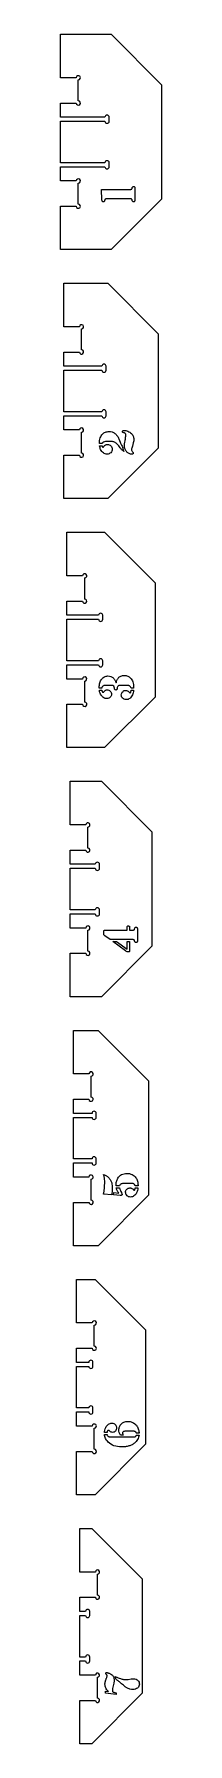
# Model space of a CAD drawing. Header units: inches. Extents: x -49.5 to -46.5, y -51.8 to -1.
import ezdxf

# ---------------------------------------------------------------- set-up
doc = ezdxf.new("R2010")
doc.units = ezdxf.units.IN
doc.layers.get('0').update_dxf_attribs({"linetype": 'CONTINUOUS'})

msp = doc.modelspace()

# ---------------------------------------------------------------- linework, layer by layer
for p, q in [((-47.287, -5.587), (-47.287, -5.917)), ((-48.271, -5.917), (-48.287, -5.613)), ((-48.287, -5.613), (-47.426, -5.613)), ((-48.187, -5.925), (-48.191, -5.95)), ((-47.426, -5.892), (-48.112, -5.892)), ((-48.345, -13.164), (-48.345, -13.144)), ((-48.265, -13.163), (-48.345, -13.164)), ((-47.765, -13.027), (-47.726, -13.123)), ((-47.337, -13.14), (-47.365, -13.237)), ((-48.343, -13.228), (-48.265, -13.228)), ((-47.667, -13.241), (-47.655, -13.263)), ((-48.351, -20.43), (-48.351, -20.41)), ((-48.274, -20.43), (-48.351, -20.43)), ((-48.347, -20.496), (-48.274, -20.496)), ((-48.212, -20.54), (-48.185, -20.507)), ((-48.007, -20.351), (-48.172, -20.351)), ((-47.978, -20.351), (-48.007, -20.351)), ((-47.506, -20.351), (-47.717, -20.351)), ((-47.327, -20.43), (-47.404, -20.43)), ((-47.404, -20.496), (-47.327, -20.496)), ((-47.326, -20.398), (-47.327, -20.43)), ((-48.213, -27.724), (-48.213, -27.66)), ((-48.025, -27.904), (-48.184, -27.789)), ((-48.173, -27.624), (-47.517, -27.624)), ((-47.352, -27.904), (-48.025, -27.904)), ((-47.517, -27.624), (-47.517, -27.532)), ((-47.445, -27.537), (-47.445, -27.624)), ((-47.445, -27.624), (-47.352, -27.624)), ((-47.213, -27.599), (-47.213, -27.929)), ((-47.571, -28.236), (-47.946, -27.962)), ((-47.946, -27.962), (-47.838, -27.962)), ((-47.838, -27.962), (-47.517, -28.192)), ((-47.556, -28.247), (-47.571, -28.236)), ((-47.517, -28.192), (-47.517, -27.962)), ((-47.517, -27.962), (-47.445, -27.962)), ((-47.445, -27.962), (-47.445, -28.217)), ((-47.979, -35.485), (-48.221, -35.464)), ((-48.217, -35.435), (-48.198, -35.287)), ((-47.923, -35.49), (-47.916, -35.422)), ((-47.73, -35.508), (-47.923, -35.49)), ((-47.916, -35.422), (-47.763, -35.435)), ((-47.743, -35.222), (-47.849, -35.222)), ((-47.846, -35.283), (-47.743, -35.283)), ((-47.418, -35.147), (-47.606, -35.147)), ((-47.196, -35.219), (-47.279, -35.219)), ((-47.279, -35.283), (-47.198, -35.283)), ((-47.196, -35.197), (-47.196, -35.219)), ((-48.118, -42.553), (-48.192, -42.553)), ((-48.192, -42.608), (-48.118, -42.608)), ((-47.638, -42.625), (-47.722, -42.625)), ((-47.315, -42.515), (-47.589, -42.515)), ((-47.167, -42.57), (-47.244, -42.57)), ((-47.244, -42.625), (-47.167, -42.625)), ((-47.167, -42.551), (-47.167, -42.57)), ((-48.012, -42.682), (-47.341, -42.682)), ((-48.134, -49.741), (-48.144, -49.733)), ((-48.16, -50.291), (-48.16, -50.237)), ((-48.16, -50.237), (-48.075, -50.248)), ((-47.848, -50.337), (-48.16, -50.291)), ((-47.864, -50.281), (-47.848, -50.281)), ((-47.848, -50.281), (-47.848, -50.337)), ((-47.486, -49.887), (-47.405, -49.873))]:
    msp.add_line(p, q)
for points in [[(-48.179, -4.939, 1), (-48.054, -4.939), (-48.054, -4.821, 1), (-48.179, -4.821), (-49.5, -4.821), (-49.5, -3.585), (-48.179, -3.585, 1), (-48.054, -3.585), (-48.054, -3.467, 1), (-48.179, -3.467), (-49.5, -3.467), (-49.5, -3.045), (-49.035, -3.045, 2.414214), (-48.972, -2.983), (-48.972, -2.358, 2.414214), (-49.035, -2.295), (-49.5, -2.295), (-49.5, -1), (-48, -1), (-46.5, -2.5), (-46.5, -5.9), (-48, -7.4), (-49.5, -7.4), (-49.5, -6.111), (-49.035, -6.111, 2.414214), (-48.972, -6.048), (-48.972, -5.423, 2.414214), (-49.035, -5.361), (-49.5, -5.361), (-49.5, -4.939)], [(-48.272, -12.339, 1), (-48.147, -12.339), (-48.147, -12.221, 1), (-48.272, -12.221), (-49.405, -12.221), (-49.405, -10.985), (-48.272, -10.985, 1), (-48.147, -10.985), (-48.147, -10.867, 1), (-48.272, -10.867), (-49.405, -10.867), (-49.405, -10.445), (-48.94, -10.445, 2.414214), (-48.877, -10.383), (-48.877, -9.758, 2.414214), (-48.94, -9.695), (-49.405, -9.695), (-49.405, -8.4), (-48.095, -8.4), (-46.595, -9.9), (-46.595, -13.3), (-48.095, -14.8), (-49.405, -14.8), (-49.405, -13.511), (-48.94, -13.511, 2.414214), (-48.877, -13.448), (-48.877, -12.823, 2.414214), (-48.94, -12.761), (-49.405, -12.761), (-49.405, -12.339)], [(-48.369, -19.739, 1), (-48.244, -19.739), (-48.244, -19.621, 1), (-48.369, -19.621), (-49.31, -19.621), (-49.31, -18.385), (-48.369, -18.385, 1), (-48.244, -18.385), (-48.244, -18.267, 1), (-48.369, -18.267), (-49.31, -18.267), (-49.31, -17.845), (-48.845, -17.845, 2.414214), (-48.782, -17.783), (-48.782, -17.158, 2.414214), (-48.845, -17.095), (-49.31, -17.095), (-49.31, -15.8), (-48.19, -15.8), (-46.69, -17.3), (-46.69, -20.7), (-48.19, -22.2), (-49.31, -22.2), (-49.31, -20.911), (-48.845, -20.911, 2.414214), (-48.782, -20.848), (-48.782, -20.223, 2.414214), (-48.845, -20.161), (-49.31, -20.161), (-49.31, -19.739)], [(-48.467, -25.785, 1), (-48.342, -25.785), (-48.342, -25.667, 1), (-48.467, -25.667), (-49.215, -25.667), (-49.215, -25.245), (-48.75, -25.245, 2.414214), (-48.687, -25.183), (-48.687, -24.558, 2.414214), (-48.75, -24.495), (-49.215, -24.495), (-49.215, -23.2), (-48.285, -23.2), (-46.785, -24.7), (-46.785, -28.1), (-48.285, -29.6), (-49.215, -29.6), (-49.215, -28.311), (-48.75, -28.311, 2.414214), (-48.687, -28.248), (-48.687, -27.623, 2.414214), (-48.75, -27.561), (-49.215, -27.561), (-49.215, -27.139), (-48.467, -27.139, 1), (-48.342, -27.139), (-48.342, -27.021, 1), (-48.467, -27.021), (-49.215, -27.021), (-49.215, -25.785)], [(-48.564, -33.185, 1), (-48.439, -33.185), (-48.439, -33.067, 1), (-48.564, -33.067), (-49.12, -33.067), (-49.12, -32.645), (-48.655, -32.645, 2.414214), (-48.592, -32.583), (-48.592, -31.958, 2.414214), (-48.655, -31.895), (-49.12, -31.895), (-49.12, -30.6), (-48.38, -30.6), (-46.88, -32.1), (-46.88, -35.5), (-48.38, -37), (-49.12, -37), (-49.12, -35.711), (-48.655, -35.711, 2.414214), (-48.592, -35.648), (-48.592, -35.023, 2.414214), (-48.655, -34.961), (-49.12, -34.961), (-49.12, -34.539), (-48.564, -34.539, 1), (-48.439, -34.539), (-48.439, -34.421, 1), (-48.564, -34.421), (-49.12, -34.421), (-49.12, -33.185)], [(-48.661, -40.585, 1), (-48.536, -40.585), (-48.536, -40.467, 1), (-48.661, -40.467), (-49.025, -40.467), (-49.025, -40.045), (-48.56, -40.045, 2.414214), (-48.497, -39.983), (-48.497, -39.358, 2.414214), (-48.56, -39.295), (-49.025, -39.295), (-49.025, -38), (-48.475, -38), (-46.975, -39.5), (-46.975, -42.9), (-48.475, -44.4), (-49.025, -44.4), (-49.025, -43.111), (-48.56, -43.111, 2.414214), (-48.497, -43.048), (-48.497, -42.423, 2.414214), (-48.56, -42.361), (-49.025, -42.361), (-49.025, -41.939), (-48.661, -41.939, 1), (-48.536, -41.939), (-48.536, -41.821, 1), (-48.661, -41.821), (-49.025, -41.821), (-49.025, -40.585)], [(-48.758, -47.985, 1), (-48.633, -47.985), (-48.633, -47.867, 1), (-48.758, -47.867), (-48.93, -47.867), (-48.93, -47.445), (-48.465, -47.445, 2.414214), (-48.402, -47.383), (-48.402, -46.758, 2.414214), (-48.465, -46.695), (-48.93, -46.695), (-48.93, -45.4), (-48.57, -45.4), (-47.07, -46.9), (-47.07, -50.3), (-48.57, -51.8), (-48.93, -51.8), (-48.93, -50.511), (-48.465, -50.511, 2.414214), (-48.402, -50.448), (-48.402, -49.823, 2.414214), (-48.465, -49.761), (-48.93, -49.761), (-48.93, -49.339), (-48.758, -49.339, 1), (-48.633, -49.339), (-48.633, -49.221, 1), (-48.758, -49.221), (-48.93, -49.221), (-48.93, -47.985)]]:
    msp.add_lwpolyline(points, format="xyb", close=True)
for points, knots in [([(-47.376, -5.591), (-47.375, -5.587), (-47.371, -5.576), (-47.369, -5.564), (-47.367, -5.557)], [0, 0, 0, 0, 0.02907503, 0.08870842, 0.08870842, 0.08870842, 0.08870842]), ([(-47.367, -5.557), (-47.363, -5.547), (-47.357, -5.527), (-47.336, -5.523), (-47.326, -5.522)], [0, 0, 0, 0, 0.0759649, 0.1461363, 0.1461363, 0.1461363, 0.1461363]), ([(-47.326, -5.522), (-47.32, -5.523), (-47.307, -5.525), (-47.3, -5.535), (-47.296, -5.541)], [0, 0, 0, 0, 0.04537075, 0.09538821, 0.09538821, 0.09538821, 0.09538821]), ([(-47.296, -5.541), (-47.293, -5.547), (-47.287, -5.562), (-47.287, -5.578), (-47.287, -5.587)], [0, 0, 0, 0, 0.0498807, 0.1203476, 0.1203476, 0.1203476, 0.1203476]), ([(-48.263, -5.963), (-48.264, -5.957), (-48.269, -5.942), (-48.27, -5.927), (-48.271, -5.917)], [0, 0, 0, 0, 0.0446036, 0.1176046, 0.1176046, 0.1176046, 0.1176046]), ([(-48.226, -5.985), (-48.233, -5.984), (-48.249, -5.982), (-48.258, -5.969), (-48.263, -5.963)], [0, 0, 0, 0, 0.0548385, 0.1127481, 0.1127481, 0.1127481, 0.1127481]), ([(-48.191, -5.95), (-48.193, -5.96), (-48.198, -5.979), (-48.217, -5.983), (-48.226, -5.985)], [0, 0, 0, 0, 0.0716546, 0.135962, 0.135962, 0.135962, 0.135962]), ([(-48.167, -5.9), (-48.173, -5.903), (-48.183, -5.908), (-48.186, -5.919), (-48.187, -5.925)], [0, 0, 0, 0, 0.04312912, 0.08317225, 0.08317225, 0.08317225, 0.08317225]), ([(-48.112, -5.892), (-48.123, -5.892), (-48.142, -5.893), (-48.16, -5.898), (-48.167, -5.9)], [0, 0, 0, 0, 0.0838786, 0.1433958, 0.1433958, 0.1433958, 0.1433958]), ([(-47.426, -5.613), (-47.418, -5.612), (-47.403, -5.612), (-47.39, -5.605), (-47.385, -5.602)], [0, 0, 0, 0, 0.0627263, 0.1095364, 0.1095364, 0.1095364, 0.1095364]), ([(-47.385, -5.903), (-47.39, -5.9), (-47.403, -5.893), (-47.418, -5.893), (-47.426, -5.892)], [0, 0, 0, 0, 0.0468101, 0.1095363, 0.1095363, 0.1095363, 0.1095363]), ([(-47.385, -5.602), (-47.383, -5.6), (-47.379, -5.597), (-47.377, -5.592), (-47.376, -5.591)], [0, 0, 0, 0, 0.02089406, 0.0366509, 0.0366509, 0.0366509, 0.0366509]), ([(-47.376, -5.914), (-47.377, -5.912), (-47.379, -5.908), (-47.383, -5.905), (-47.385, -5.903)], [0, 0, 0, 0, 0.01536046, 0.03531676, 0.03531676, 0.03531676, 0.03531676]), ([(-47.367, -5.947), (-47.369, -5.94), (-47.371, -5.929), (-47.375, -5.917), (-47.376, -5.914)], [0, 0, 0, 0, 0.05963333, 0.08870847, 0.08870847, 0.08870847, 0.08870847]), ([(-47.326, -5.983), (-47.336, -5.981), (-47.357, -5.977), (-47.363, -5.958), (-47.367, -5.947)], [0, 0, 0, 0, 0.0701714, 0.1461362, 0.1461362, 0.1461362, 0.1461362]), ([(-47.296, -5.963), (-47.3, -5.969), (-47.307, -5.98), (-47.32, -5.982), (-47.326, -5.983)], [0, 0, 0, 0, 0.05001738, 0.09538813, 0.09538813, 0.09538813, 0.09538813]), ([(-47.287, -5.917), (-47.287, -5.927), (-47.287, -5.943), (-47.293, -5.958), (-47.296, -5.963)], [0, 0, 0, 0, 0.0713944, 0.1203998, 0.1203998, 0.1203998, 0.1203998]), ([(-48.345, -13.144), (-48.344, -13.119), (-48.342, -13.069), (-48.328, -13.022), (-48.32, -12.998)], [0, 0, 0, 0, 0.1897843, 0.3763692, 0.3763692, 0.3763692, 0.3763692]), ([(-48.32, -12.998), (-48.312, -12.977), (-48.294, -12.934), (-48.265, -12.9), (-48.251, -12.883)], [0, 0, 0, 0, 0.1784352, 0.3446617, 0.3446617, 0.3446617, 0.3446617]), ([(-48.248, -13.138), (-48.251, -13.142), (-48.257, -13.15), (-48.263, -13.159), (-48.265, -13.163)], [0, 0, 0, 0, 0.03556357, 0.07836771, 0.07836771, 0.07836771, 0.07836771]), ([(-48.251, -12.883), (-48.224, -12.86), (-48.169, -12.814), (-48.097, -12.808), (-48.061, -12.805)], [0, 0, 0, 0, 0.2624495, 0.5339902, 0.5339902, 0.5339902, 0.5339902]), ([(-48.223, -13.121), (-48.228, -13.123), (-48.237, -13.128), (-48.244, -13.135), (-48.248, -13.138)], [0, 0, 0, 0, 0.04200799, 0.07718006, 0.07718006, 0.07718006, 0.07718006]), ([(-48.065, -13.1), (-48.098, -13.1), (-48.152, -13.099), (-48.203, -13.115), (-48.223, -13.121)], [0, 0, 0, 0, 0.2496882, 0.4071985, 0.4071985, 0.4071985, 0.4071985]), ([(-48.214, -13.253), (-48.207, -13.243), (-48.193, -13.225), (-48.174, -13.212), (-48.166, -13.206)], [0, 0, 0, 0, 0.0938116, 0.1748501, 0.1748501, 0.1748501, 0.1748501]), ([(-48.166, -13.206), (-48.156, -13.201), (-48.136, -13.192), (-48.114, -13.191), (-48.102, -13.191)], [0, 0, 0, 0, 0.0790584, 0.1674724, 0.1674724, 0.1674724, 0.1674724]), ([(-48.102, -13.191), (-48.084, -13.193), (-48.047, -13.196), (-48.02, -13.22), (-48.006, -13.233)], [0, 0, 0, 0, 0.1343421, 0.2722154, 0.2722154, 0.2722154, 0.2722154]), ([(-47.954, -13.107), (-47.971, -13.105), (-48.008, -13.1), (-48.044, -13.1), (-48.065, -13.1)], [0, 0, 0, 0, 0.1262253, 0.2809818, 0.2809818, 0.2809818, 0.2809818]), ([(-48.061, -12.805), (-48.029, -12.807), (-47.965, -12.811), (-47.912, -12.845), (-47.885, -12.862)], [0, 0, 0, 0, 0.2398881, 0.4761969, 0.4761969, 0.4761969, 0.4761969]), ([(-47.879, -13.131), (-47.89, -13.126), (-47.914, -13.115), (-47.941, -13.11), (-47.954, -13.107)], [0, 0, 0, 0, 0.0964578, 0.203025, 0.203025, 0.203025, 0.203025]), ([(-47.885, -12.862), (-47.86, -12.884), (-47.809, -12.931), (-47.78, -12.994), (-47.765, -13.027)], [0, 0, 0, 0, 0.2490441, 0.5230984, 0.5230984, 0.5230984, 0.5230984]), ([(-47.823, -13.172), (-47.831, -13.164), (-47.848, -13.149), (-47.868, -13.137), (-47.879, -13.131)], [0, 0, 0, 0, 0.0861069, 0.1748427, 0.1748427, 0.1748427, 0.1748427]), ([(-47.746, -13.264), (-47.761, -13.245), (-47.785, -13.213), (-47.813, -13.183), (-47.823, -13.172)], [0, 0, 0, 0, 0.1873339, 0.306613, 0.306613, 0.306613, 0.306613]), ([(-47.726, -13.123), (-47.719, -13.14), (-47.701, -13.18), (-47.68, -13.218), (-47.667, -13.241)], [0, 0, 0, 0, 0.1407194, 0.3346571, 0.3346571, 0.3346571, 0.3346571]), ([(-47.659, -12.809), (-47.659, -12.804), (-47.658, -12.793), (-47.65, -12.786), (-47.646, -12.782)], [0, 0, 0, 0, 0.03818117, 0.07827017, 0.07827017, 0.07827017, 0.07827017]), ([(-47.622, -12.844), (-47.632, -12.841), (-47.651, -12.836), (-47.657, -12.817), (-47.659, -12.809)], [0, 0, 0, 0, 0.0765832, 0.1388386, 0.1388386, 0.1388386, 0.1388386]), ([(-47.646, -12.782), (-47.641, -12.779), (-47.629, -12.773), (-47.616, -12.772), (-47.609, -12.772)], [0, 0, 0, 0, 0.04566637, 0.09820379, 0.09820379, 0.09820379, 0.09820379]), ([(-47.591, -12.853), (-47.595, -12.851), (-47.605, -12.848), (-47.615, -12.846), (-47.622, -12.844)], [0, 0, 0, 0, 0.03148448, 0.08016992, 0.08016992, 0.08016992, 0.08016992]), ([(-47.609, -12.772), (-47.591, -12.773), (-47.552, -12.776), (-47.516, -12.79), (-47.496, -12.798)], [0, 0, 0, 0, 0.1371268, 0.2968884, 0.2968884, 0.2968884, 0.2968884]), ([(-47.599, -13.231), (-47.598, -13.21), (-47.596, -13.161), (-47.588, -13.114), (-47.583, -13.087)], [0, 0, 0, 0, 0.1599224, 0.3694109, 0.3694109, 0.3694109, 0.3694109]), ([(-47.576, -12.862), (-47.578, -12.86), (-47.583, -12.856), (-47.588, -12.854), (-47.591, -12.853)], [0, 0, 0, 0, 0.02228356, 0.04485664, 0.04485664, 0.04485664, 0.04485664]), ([(-47.583, -13.087), (-47.576, -13.05), (-47.565, -12.993), (-47.56, -12.935), (-47.558, -12.914)], [0, 0, 0, 0, 0.2822081, 0.4439431, 0.4439431, 0.4439431, 0.4439431]), ([(-47.558, -12.914), (-47.559, -12.903), (-47.56, -12.884), (-47.571, -12.869), (-47.576, -12.862)], [0, 0, 0, 0, 0.0784869, 0.1423958, 0.1423958, 0.1423958, 0.1423958]), ([(-47.496, -12.798), (-47.477, -12.807), (-47.44, -12.824), (-47.41, -12.85), (-47.395, -12.862)], [0, 0, 0, 0, 0.1617754, 0.3045798, 0.3045798, 0.3045798, 0.3045798]), ([(-47.395, -12.862), (-47.385, -12.873), (-47.363, -12.897), (-47.349, -12.926), (-47.341, -12.941)], [0, 0, 0, 0, 0.1189479, 0.2452926, 0.2452926, 0.2452926, 0.2452926]), ([(-47.341, -12.941), (-47.335, -12.957), (-47.324, -12.986), (-47.322, -13.017), (-47.321, -13.032)], [0, 0, 0, 0, 0.1240135, 0.2359571, 0.2359571, 0.2359571, 0.2359571]), ([(-47.321, -13.032), (-47.321, -13.049), (-47.323, -13.086), (-47.332, -13.122), (-47.337, -13.14)], [0, 0, 0, 0, 0.1344046, 0.2794228, 0.2794228, 0.2794228, 0.2794228]), ([(-48.309, -13.344), (-48.315, -13.328), (-48.33, -13.29), (-48.338, -13.251), (-48.343, -13.228)], [0, 0, 0, 0, 0.1318745, 0.3067755, 0.3067755, 0.3067755, 0.3067755]), ([(-48.226, -13.442), (-48.243, -13.429), (-48.277, -13.401), (-48.298, -13.363), (-48.309, -13.344)], [0, 0, 0, 0, 0.1605034, 0.3284639, 0.3284639, 0.3284639, 0.3284639]), ([(-48.265, -13.228), (-48.264, -13.234), (-48.261, -13.246), (-48.255, -13.256), (-48.253, -13.261)], [0, 0, 0, 0, 0.04910738, 0.09071954, 0.09071954, 0.09071954, 0.09071954]), ([(-48.253, -13.261), (-48.25, -13.265), (-48.246, -13.271), (-48.239, -13.273), (-48.236, -13.273)], [0, 0, 0, 0, 0.03151126, 0.05306279, 0.05306279, 0.05306279, 0.05306279]), ([(-48.236, -13.273), (-48.233, -13.272), (-48.223, -13.267), (-48.218, -13.259), (-48.214, -13.253)], [0, 0, 0, 0, 0.03059386, 0.07658305, 0.07658305, 0.07658305, 0.07658305]), ([(-48.114, -13.478), (-48.134, -13.476), (-48.174, -13.473), (-48.209, -13.453), (-48.226, -13.442)], [0, 0, 0, 0, 0.1492562, 0.3028976, 0.3028976, 0.3028976, 0.3028976]), ([(-48.008, -13.436), (-48.023, -13.448), (-48.054, -13.473), (-48.094, -13.476), (-48.114, -13.478)], [0, 0, 0, 0, 0.1457405, 0.2967191, 0.2967191, 0.2967191, 0.2967191]), ([(-47.965, -13.332), (-47.967, -13.352), (-47.97, -13.391), (-47.995, -13.421), (-48.008, -13.436)], [0, 0, 0, 0, 0.1476722, 0.2920618, 0.2920618, 0.2920618, 0.2920618]), ([(-48.006, -13.233), (-47.994, -13.247), (-47.97, -13.276), (-47.967, -13.313), (-47.965, -13.332)], [0, 0, 0, 0, 0.1395413, 0.2775402, 0.2775402, 0.2775402, 0.2775402]), ([(-47.678, -13.344), (-47.688, -13.333), (-47.711, -13.308), (-47.733, -13.28), (-47.746, -13.264)], [0, 0, 0, 0, 0.1135228, 0.2662025, 0.2662025, 0.2662025, 0.2662025]), ([(-47.617, -13.397), (-47.628, -13.389), (-47.649, -13.372), (-47.669, -13.353), (-47.678, -13.344)], [0, 0, 0, 0, 0.1070176, 0.2052395, 0.2052395, 0.2052395, 0.2052395]), ([(-47.655, -13.263), (-47.654, -13.272), (-47.654, -13.291), (-47.649, -13.31), (-47.647, -13.319)], [0, 0, 0, 0, 0.0731998, 0.1449574, 0.1449574, 0.1449574, 0.1449574]), ([(-47.647, -13.319), (-47.643, -13.33), (-47.634, -13.357), (-47.623, -13.382), (-47.617, -13.397)], [0, 0, 0, 0, 0.0889293, 0.2129813, 0.2129813, 0.2129813, 0.2129813]), ([(-47.533, -13.412), (-47.552, -13.387), (-47.593, -13.334), (-47.597, -13.267), (-47.599, -13.231)], [0, 0, 0, 0, 0.2354622, 0.5001635, 0.5001635, 0.5001635, 0.5001635]), ([(-47.461, -13.462), (-47.475, -13.455), (-47.501, -13.442), (-47.523, -13.422), (-47.533, -13.412)], [0, 0, 0, 0, 0.1120587, 0.2229679, 0.2229679, 0.2229679, 0.2229679]), ([(-47.381, -13.48), (-47.394, -13.479), (-47.422, -13.478), (-47.448, -13.467), (-47.461, -13.462)], [0, 0, 0, 0, 0.1020784, 0.2110876, 0.2110876, 0.2110876, 0.2110876]), ([(-47.365, -13.237), (-47.372, -13.259), (-47.382, -13.294), (-47.387, -13.329), (-47.389, -13.342)], [0, 0, 0, 0, 0.1760233, 0.2748433, 0.2748433, 0.2748433, 0.2748433]), ([(-47.389, -13.342), (-47.387, -13.354), (-47.383, -13.379), (-47.367, -13.399), (-47.358, -13.41)], [0, 0, 0, 0, 0.0864386, 0.1928846, 0.1928846, 0.1928846, 0.1928846]), ([(-47.349, -13.471), (-47.354, -13.473), (-47.363, -13.479), (-47.375, -13.48), (-47.381, -13.48)], [0, 0, 0, 0, 0.03817835, 0.08459908, 0.08459908, 0.08459908, 0.08459908]), ([(-47.358, -13.41), (-47.352, -13.417), (-47.343, -13.427), (-47.34, -13.44), (-47.338, -13.445)], [0, 0, 0, 0, 0.0623524, 0.1010426, 0.1010426, 0.1010426, 0.1010426]), ([(-47.338, -13.445), (-47.339, -13.45), (-47.339, -13.46), (-47.346, -13.467), (-47.349, -13.471)], [0, 0, 0, 0, 0.03855074, 0.07362723, 0.07362723, 0.07362723, 0.07362723]), ([(-48.351, -20.41), (-48.35, -20.387), (-48.349, -20.341), (-48.337, -20.296), (-48.331, -20.274)], [0, 0, 0, 0, 0.1758301, 0.3488514, 0.3488514, 0.3488514, 0.3488514]), ([(-48.331, -20.274), (-48.324, -20.254), (-48.311, -20.214), (-48.288, -20.18), (-48.276, -20.163)], [0, 0, 0, 0, 0.164829, 0.3166624, 0.3166624, 0.3166624, 0.3166624]), ([(-48.276, -20.163), (-48.265, -20.149), (-48.241, -20.121), (-48.21, -20.103), (-48.195, -20.094)], [0, 0, 0, 0, 0.1395391, 0.2737887, 0.2737887, 0.2737887, 0.2737887]), ([(-48.195, -20.094), (-48.179, -20.087), (-48.146, -20.073), (-48.111, -20.071), (-48.093, -20.07)], [0, 0, 0, 0, 0.1324497, 0.2665848, 0.2665848, 0.2665848, 0.2665848]), ([(-48.093, -20.07), (-48.062, -20.072), (-48.002, -20.077), (-47.954, -20.114), (-47.93, -20.132)], [0, 0, 0, 0, 0.2308946, 0.4527493, 0.4527493, 0.4527493, 0.4527493]), ([(-47.93, -20.132), (-47.921, -20.141), (-47.904, -20.159), (-47.891, -20.18), (-47.884, -20.19)], [0, 0, 0, 0, 0.0963049, 0.186686, 0.186686, 0.186686, 0.186686]), ([(-47.884, -20.19), (-47.879, -20.202), (-47.865, -20.229), (-47.855, -20.259), (-47.85, -20.275)], [0, 0, 0, 0, 0.1023964, 0.2340142, 0.2340142, 0.2340142, 0.2340142]), ([(-47.85, -20.275), (-47.844, -20.256), (-47.835, -20.224), (-47.822, -20.193), (-47.816, -20.18)], [0, 0, 0, 0, 0.1486595, 0.2570748, 0.2570748, 0.2570748, 0.2570748]), ([(-47.816, -20.18), (-47.811, -20.17), (-47.8, -20.15), (-47.786, -20.133), (-47.779, -20.124)], [0, 0, 0, 0, 0.0865527, 0.1702556, 0.1702556, 0.1702556, 0.1702556]), ([(-47.779, -20.124), (-47.768, -20.114), (-47.746, -20.093), (-47.717, -20.08), (-47.703, -20.073)], [0, 0, 0, 0, 0.1135321, 0.2346488, 0.2346488, 0.2346488, 0.2346488]), ([(-47.703, -20.073), (-47.687, -20.067), (-47.656, -20.056), (-47.623, -20.055), (-47.607, -20.054)], [0, 0, 0, 0, 0.124942, 0.2497382, 0.2497382, 0.2497382, 0.2497382]), ([(-47.607, -20.054), (-47.571, -20.057), (-47.5, -20.063), (-47.446, -20.109), (-47.419, -20.132)], [0, 0, 0, 0, 0.2678819, 0.5272659, 0.5272659, 0.5272659, 0.5272659]), ([(-47.419, -20.132), (-47.405, -20.149), (-47.376, -20.183), (-47.359, -20.226), (-47.35, -20.248)], [0, 0, 0, 0, 0.1683582, 0.3453859, 0.3453859, 0.3453859, 0.3453859]), ([(-47.35, -20.248), (-47.343, -20.271), (-47.329, -20.321), (-47.327, -20.372), (-47.326, -20.398)], [0, 0, 0, 0, 0.1881407, 0.388516, 0.388516, 0.388516, 0.388516]), ([(-48.293, -20.642), (-48.305, -20.621), (-48.331, -20.575), (-48.342, -20.524), (-48.347, -20.496)], [0, 0, 0, 0, 0.1809986, 0.3987944, 0.3987944, 0.3987944, 0.3987944]), ([(-48.217, -20.715), (-48.231, -20.705), (-48.261, -20.686), (-48.282, -20.657), (-48.293, -20.642)], [0, 0, 0, 0, 0.1322568, 0.2702943, 0.2702943, 0.2702943, 0.2702943]), ([(-48.241, -20.369), (-48.248, -20.377), (-48.264, -20.394), (-48.27, -20.417), (-48.274, -20.43)], [0, 0, 0, 0, 0.0786097, 0.1793259, 0.1793259, 0.1793259, 0.1793259]), ([(-48.274, -20.496), (-48.272, -20.504), (-48.268, -20.518), (-48.262, -20.531), (-48.26, -20.537)], [0, 0, 0, 0, 0.0646697, 0.1102998, 0.1102998, 0.1102998, 0.1102998]), ([(-48.26, -20.537), (-48.258, -20.539), (-48.255, -20.544), (-48.25, -20.548), (-48.248, -20.55)], [0, 0, 0, 0, 0.02290505, 0.04578164, 0.04578164, 0.04578164, 0.04578164]), ([(-48.248, -20.55), (-48.246, -20.552), (-48.242, -20.555), (-48.237, -20.555), (-48.235, -20.556)], [0, 0, 0, 0, 0.02014511, 0.0349824, 0.0349824, 0.0349824, 0.0349824]), ([(-48.172, -20.351), (-48.186, -20.352), (-48.21, -20.352), (-48.232, -20.364), (-48.241, -20.369)], [0, 0, 0, 0, 0.1027204, 0.1820154, 0.1820154, 0.1820154, 0.1820154]), ([(-48.235, -20.556), (-48.231, -20.555), (-48.222, -20.552), (-48.216, -20.545), (-48.212, -20.54)], [0, 0, 0, 0, 0.03163722, 0.07276735, 0.07276735, 0.07276735, 0.07276735]), ([(-48.122, -20.741), (-48.138, -20.74), (-48.172, -20.738), (-48.202, -20.723), (-48.217, -20.715)], [0, 0, 0, 0, 0.1246104, 0.2520947, 0.2520947, 0.2520947, 0.2520947]), ([(-48.185, -20.507), (-48.176, -20.5), (-48.156, -20.483), (-48.13, -20.483), (-48.115, -20.482)], [0, 0, 0, 0, 0.0832203, 0.1917731, 0.1917731, 0.1917731, 0.1917731]), ([(-48.025, -20.704), (-48.039, -20.715), (-48.068, -20.737), (-48.103, -20.74), (-48.122, -20.741)], [0, 0, 0, 0, 0.1314639, 0.268592, 0.268592, 0.268592, 0.268592]), ([(-48.115, -20.482), (-48.098, -20.484), (-48.064, -20.487), (-48.037, -20.51), (-48.024, -20.521)], [0, 0, 0, 0, 0.1284135, 0.2577088, 0.2577088, 0.2577088, 0.2577088]), ([(-47.986, -20.614), (-47.987, -20.631), (-47.99, -20.665), (-48.013, -20.691), (-48.025, -20.704)], [0, 0, 0, 0, 0.1289592, 0.2571526, 0.2571526, 0.2571526, 0.2571526]), ([(-48.024, -20.521), (-48.013, -20.534), (-47.99, -20.561), (-47.987, -20.596), (-47.986, -20.614)], [0, 0, 0, 0, 0.129864, 0.2598329, 0.2598329, 0.2598329, 0.2598329]), ([(-47.895, -20.433), (-47.9, -20.409), (-47.91, -20.362), (-47.956, -20.354), (-47.978, -20.351)], [0, 0, 0, 0, 0.1681078, 0.3253879, 0.3253879, 0.3253879, 0.3253879]), ([(-47.884, -20.475), (-47.887, -20.47), (-47.893, -20.457), (-47.895, -20.442), (-47.895, -20.433)], [0, 0, 0, 0, 0.0450532, 0.113121, 0.113121, 0.113121, 0.113121]), ([(-47.856, -20.487), (-47.862, -20.487), (-47.873, -20.486), (-47.881, -20.479), (-47.884, -20.475)], [0, 0, 0, 0, 0.04477859, 0.08046043, 0.08046043, 0.08046043, 0.08046043]), ([(-47.825, -20.471), (-47.829, -20.475), (-47.837, -20.485), (-47.85, -20.486), (-47.856, -20.487)], [0, 0, 0, 0, 0.0447562, 0.09148078, 0.09148078, 0.09148078, 0.09148078]), ([(-47.818, -20.432), (-47.818, -20.44), (-47.819, -20.453), (-47.823, -20.466), (-47.825, -20.471)], [0, 0, 0, 0, 0.0622137, 0.1009037, 0.1009037, 0.1009037, 0.1009037]), ([(-47.789, -20.367), (-47.797, -20.376), (-47.814, -20.394), (-47.816, -20.419), (-47.818, -20.432)], [0, 0, 0, 0, 0.0854402, 0.18454, 0.18454, 0.18454, 0.18454]), ([(-47.761, -20.354), (-47.766, -20.356), (-47.776, -20.358), (-47.784, -20.364), (-47.789, -20.367)], [0, 0, 0, 0, 0.03692724, 0.07706681, 0.07706681, 0.07706681, 0.07706681]), ([(-47.717, -20.351), (-47.726, -20.351), (-47.741, -20.351), (-47.755, -20.353), (-47.761, -20.354)], [0, 0, 0, 0, 0.06748, 0.1138719, 0.1138719, 0.1138719, 0.1138719]), ([(-47.694, -20.636), (-47.692, -20.615), (-47.687, -20.573), (-47.658, -20.544), (-47.643, -20.529)], [0, 0, 0, 0, 0.1532936, 0.3094961, 0.3094961, 0.3094961, 0.3094961]), ([(-47.653, -20.734), (-47.665, -20.72), (-47.689, -20.691), (-47.692, -20.654), (-47.694, -20.636)], [0, 0, 0, 0, 0.1374466, 0.2767185, 0.2767185, 0.2767185, 0.2767185]), ([(-47.55, -20.773), (-47.569, -20.772), (-47.608, -20.769), (-47.638, -20.745), (-47.653, -20.734)], [0, 0, 0, 0, 0.1456969, 0.2856492, 0.2856492, 0.2856492, 0.2856492]), ([(-47.643, -20.529), (-47.631, -20.52), (-47.607, -20.503), (-47.578, -20.5), (-47.564, -20.499)], [0, 0, 0, 0, 0.1120142, 0.2165779, 0.2165779, 0.2165779, 0.2165779]), ([(-47.564, -20.499), (-47.554, -20.499), (-47.534, -20.501), (-47.515, -20.509), (-47.506, -20.514)], [0, 0, 0, 0, 0.075993, 0.1551226, 0.1551226, 0.1551226, 0.1551226]), ([(-47.441, -20.737), (-47.458, -20.748), (-47.491, -20.769), (-47.53, -20.772), (-47.55, -20.773)], [0, 0, 0, 0, 0.1480586, 0.2952465, 0.2952465, 0.2952465, 0.2952465]), ([(-47.467, -20.356), (-47.472, -20.354), (-47.485, -20.352), (-47.499, -20.351), (-47.506, -20.351)], [0, 0, 0, 0, 0.0452089, 0.1022645, 0.1022645, 0.1022645, 0.1022645]), ([(-47.506, -20.514), (-47.497, -20.519), (-47.479, -20.53), (-47.465, -20.547), (-47.459, -20.555)], [0, 0, 0, 0, 0.080263, 0.1593089, 0.1593089, 0.1593089, 0.1593089]), ([(-47.438, -20.371), (-47.443, -20.368), (-47.451, -20.361), (-47.462, -20.357), (-47.467, -20.356)], [0, 0, 0, 0, 0.04200035, 0.08204347, 0.08204347, 0.08204347, 0.08204347]), ([(-47.459, -20.555), (-47.454, -20.562), (-47.448, -20.572), (-47.437, -20.577), (-47.433, -20.578)], [0, 0, 0, 0, 0.05843229, 0.0896564, 0.0896564, 0.0896564, 0.0896564]), ([(-47.363, -20.635), (-47.373, -20.655), (-47.393, -20.694), (-47.425, -20.723), (-47.441, -20.737)], [0, 0, 0, 0, 0.172101, 0.3293381, 0.3293381, 0.3293381, 0.3293381]), ([(-47.404, -20.43), (-47.408, -20.418), (-47.415, -20.396), (-47.431, -20.379), (-47.438, -20.371)], [0, 0, 0, 0, 0.0970144, 0.1762927, 0.1762927, 0.1762927, 0.1762927]), ([(-47.433, -20.578), (-47.429, -20.577), (-47.419, -20.572), (-47.415, -20.561), (-47.413, -20.553)], [0, 0, 0, 0, 0.03208207, 0.08534303, 0.08534303, 0.08534303, 0.08534303]), ([(-47.413, -20.553), (-47.41, -20.545), (-47.405, -20.526), (-47.404, -20.506), (-47.404, -20.496)], [0, 0, 0, 0, 0.0704055, 0.1492224, 0.1492224, 0.1492224, 0.1492224]), ([(-47.327, -20.496), (-47.331, -20.521), (-47.338, -20.569), (-47.355, -20.614), (-47.363, -20.635)], [0, 0, 0, 0, 0.1949815, 0.3660752, 0.3660752, 0.3660752, 0.3660752]), ([(-48.213, -27.66), (-48.214, -27.652), (-48.214, -27.641), (-48.207, -27.632), (-48.204, -27.628)], [0, 0, 0, 0, 0.053839, 0.08596817, 0.08596817, 0.08596817, 0.08596817]), ([(-48.209, -27.764), (-48.21, -27.759), (-48.214, -27.746), (-48.213, -27.732), (-48.213, -27.724)], [0, 0, 0, 0, 0.0405693, 0.1034442, 0.1034442, 0.1034442, 0.1034442]), ([(-48.184, -27.789), (-48.19, -27.785), (-48.2, -27.778), (-48.206, -27.768), (-48.209, -27.764)], [0, 0, 0, 0, 0.05271438, 0.08951606, 0.08951606, 0.08951606, 0.08951606]), ([(-48.204, -27.628), (-48.2, -27.627), (-48.19, -27.624), (-48.179, -27.624), (-48.173, -27.624)], [0, 0, 0, 0, 0.0327233, 0.07932701, 0.07932701, 0.07932701, 0.07932701]), ([(-47.517, -27.532), (-47.516, -27.522), (-47.513, -27.501), (-47.493, -27.497), (-47.482, -27.496)], [0, 0, 0, 0, 0.0732659, 0.1441784, 0.1441784, 0.1441784, 0.1441784]), ([(-47.482, -27.496), (-47.471, -27.498), (-47.449, -27.502), (-47.446, -27.525), (-47.445, -27.537)], [0, 0, 0, 0, 0.0757936, 0.1574692, 0.1574692, 0.1574692, 0.1574692]), ([(-47.352, -27.624), (-47.344, -27.624), (-47.329, -27.623), (-47.316, -27.616), (-47.311, -27.613)], [0, 0, 0, 0, 0.0618016, 0.1094458, 0.1094458, 0.1094458, 0.1094458]), ([(-47.311, -27.915), (-47.316, -27.912), (-47.329, -27.904), (-47.344, -27.904), (-47.352, -27.904)], [0, 0, 0, 0, 0.0476442, 0.1094458, 0.1094458, 0.1094458, 0.1094458]), ([(-47.311, -27.613), (-47.309, -27.611), (-47.305, -27.608), (-47.303, -27.604), (-47.302, -27.602)], [0, 0, 0, 0, 0.01990727, 0.03542899, 0.03542899, 0.03542899, 0.03542899]), ([(-47.302, -27.925), (-47.303, -27.923), (-47.305, -27.919), (-47.309, -27.916), (-47.311, -27.915)], [0, 0, 0, 0, 0.01572424, 0.03480595, 0.03480595, 0.03480595, 0.03480595]), ([(-47.302, -27.602), (-47.301, -27.598), (-47.298, -27.587), (-47.295, -27.576), (-47.293, -27.568)], [0, 0, 0, 0, 0.02907515, 0.08870841, 0.08870841, 0.08870841, 0.08870841]), ([(-47.293, -27.959), (-47.295, -27.951), (-47.298, -27.94), (-47.301, -27.929), (-47.302, -27.925)], [0, 0, 0, 0, 0.05850906, 0.08780755, 0.08780755, 0.08780755, 0.08780755]), ([(-47.293, -27.568), (-47.29, -27.558), (-47.283, -27.538), (-47.263, -27.535), (-47.253, -27.533)], [0, 0, 0, 0, 0.0759647, 0.1461362, 0.1461362, 0.1461362, 0.1461362]), ([(-47.253, -27.533), (-47.247, -27.534), (-47.234, -27.536), (-47.226, -27.547), (-47.222, -27.552)], [0, 0, 0, 0, 0.04537075, 0.09538813, 0.09538813, 0.09538813, 0.09538813]), ([(-47.222, -27.552), (-47.22, -27.558), (-47.214, -27.573), (-47.213, -27.589), (-47.213, -27.599)], [0, 0, 0, 0, 0.0503192, 0.1221775, 0.1221775, 0.1221775, 0.1221775]), ([(-47.213, -27.929), (-47.213, -27.938), (-47.213, -27.954), (-47.22, -27.969), (-47.222, -27.975)], [0, 0, 0, 0, 0.0713944, 0.1203998, 0.1203998, 0.1203998, 0.1203998]), ([(-47.49, -28.272), (-47.501, -28.27), (-47.525, -28.267), (-47.545, -28.254), (-47.556, -28.247)], [0, 0, 0, 0, 0.0833893, 0.1812587, 0.1812587, 0.1812587, 0.1812587]), ([(-47.454, -28.26), (-47.459, -28.263), (-47.469, -28.271), (-47.482, -28.271), (-47.49, -28.272)], [0, 0, 0, 0, 0.04065734, 0.09602263, 0.09602263, 0.09602263, 0.09602263]), ([(-47.445, -28.217), (-47.445, -28.226), (-47.445, -28.241), (-47.452, -28.255), (-47.454, -28.26)], [0, 0, 0, 0, 0.0674931, 0.1129099, 0.1129099, 0.1129099, 0.1129099]), ([(-47.253, -27.994), (-47.263, -27.992), (-47.283, -27.989), (-47.29, -27.969), (-47.293, -27.959)], [0, 0, 0, 0, 0.0701714, 0.1461363, 0.1461363, 0.1461363, 0.1461363]), ([(-47.222, -27.975), (-47.226, -27.98), (-47.234, -27.991), (-47.247, -27.993), (-47.253, -27.994)], [0, 0, 0, 0, 0.05001734, 0.0953881, 0.0953881, 0.0953881, 0.0953881]), ([(-48.194, -34.981), (-48.197, -34.966), (-48.203, -34.933), (-48.215, -34.902), (-48.221, -34.886)], [0, 0, 0, 0, 0.1211001, 0.2518845, 0.2518845, 0.2518845, 0.2518845]), ([(-48.221, -34.886), (-48.206, -34.891), (-48.177, -34.9), (-48.15, -34.914), (-48.138, -34.92)], [0, 0, 0, 0, 0.1237339, 0.2273571, 0.2273571, 0.2273571, 0.2273571]), ([(-48.187, -35.1), (-48.187, -35.078), (-48.187, -35.038), (-48.192, -34.999), (-48.194, -34.981)], [0, 0, 0, 0, 0.1684672, 0.3022447, 0.3022447, 0.3022447, 0.3022447]), ([(-48.138, -34.92), (-48.127, -34.927), (-48.104, -34.942), (-48.084, -34.961), (-48.073, -34.971)], [0, 0, 0, 0, 0.0994802, 0.2111684, 0.2111684, 0.2111684, 0.2111684]), ([(-48.073, -34.971), (-48.062, -34.983), (-48.039, -35.007), (-48.022, -35.035), (-48.013, -35.049)], [0, 0, 0, 0, 0.1254235, 0.2506416, 0.2506416, 0.2506416, 0.2506416]), ([(-48.013, -35.049), (-48.005, -35.063), (-47.991, -35.09), (-47.983, -35.12), (-47.979, -35.134)], [0, 0, 0, 0, 0.1210841, 0.2344495, 0.2344495, 0.2344495, 0.2344495]), ([(-47.837, -35.095), (-47.833, -35.078), (-47.823, -35.044), (-47.806, -35.012), (-47.798, -34.997)], [0, 0, 0, 0, 0.1335962, 0.2696579, 0.2696579, 0.2696579, 0.2696579]), ([(-47.798, -34.997), (-47.764, -34.954), (-47.696, -34.866), (-47.586, -34.855), (-47.529, -34.849)], [0, 0, 0, 0, 0.3963815, 0.8081425, 0.8081425, 0.8081425, 0.8081425]), ([(-47.529, -34.849), (-47.502, -34.851), (-47.447, -34.853), (-47.397, -34.873), (-47.373, -34.883)], [0, 0, 0, 0, 0.211357, 0.4099606, 0.4099606, 0.4099606, 0.4099606]), ([(-47.373, -34.883), (-47.351, -34.895), (-47.307, -34.92), (-47.275, -34.959), (-47.26, -34.979)], [0, 0, 0, 0, 0.1907126, 0.3794407, 0.3794407, 0.3794407, 0.3794407]), ([(-47.26, -34.979), (-47.251, -34.995), (-47.231, -35.027), (-47.219, -35.062), (-47.213, -35.081)], [0, 0, 0, 0, 0.1377446, 0.2851622, 0.2851622, 0.2851622, 0.2851622]), ([(-48.221, -35.464), (-48.22, -35.458), (-48.219, -35.448), (-48.218, -35.439), (-48.217, -35.435)], [0, 0, 0, 0, 0.04921911, 0.07316679, 0.07316679, 0.07316679, 0.07316679]), ([(-48.198, -35.287), (-48.194, -35.259), (-48.187, -35.196), (-48.187, -35.134), (-48.187, -35.1)], [0, 0, 0, 0, 0.2196446, 0.4774607, 0.4774607, 0.4774607, 0.4774607]), ([(-47.979, -35.134), (-47.974, -35.159), (-47.965, -35.214), (-47.964, -35.27), (-47.964, -35.301)], [0, 0, 0, 0, 0.1900028, 0.4265082, 0.4265082, 0.4265082, 0.4265082]), ([(-47.964, -35.301), (-47.965, -35.332), (-47.966, -35.394), (-47.974, -35.454), (-47.979, -35.485)], [0, 0, 0, 0, 0.234646, 0.4670681, 0.4670681, 0.4670681, 0.4670681]), ([(-47.849, -35.222), (-47.849, -35.198), (-47.848, -35.156), (-47.841, -35.114), (-47.837, -35.095)], [0, 0, 0, 0, 0.1764684, 0.3237787, 0.3237787, 0.3237787, 0.3237787]), ([(-47.817, -35.358), (-47.823, -35.346), (-47.835, -35.322), (-47.842, -35.296), (-47.846, -35.283)], [0, 0, 0, 0, 0.099293, 0.2036113, 0.2036113, 0.2036113, 0.2036113]), ([(-47.763, -35.435), (-47.774, -35.421), (-47.794, -35.397), (-47.81, -35.37), (-47.817, -35.358)], [0, 0, 0, 0, 0.1310126, 0.2393006, 0.2393006, 0.2393006, 0.2393006]), ([(-47.698, -35.162), (-47.707, -35.169), (-47.728, -35.185), (-47.737, -35.208), (-47.743, -35.222)], [0, 0, 0, 0, 0.0858234, 0.1912111, 0.1912111, 0.1912111, 0.1912111]), ([(-47.743, -35.283), (-47.736, -35.307), (-47.725, -35.353), (-47.702, -35.395), (-47.692, -35.415)], [0, 0, 0, 0, 0.191467, 0.3597935, 0.3597935, 0.3597935, 0.3597935]), ([(-47.71, -35.509), (-47.713, -35.509), (-47.72, -35.509), (-47.727, -35.508), (-47.73, -35.508)], [0, 0, 0, 0, 0.0241949, 0.05214191, 0.05214191, 0.05214191, 0.05214191]), ([(-47.681, -35.497), (-47.685, -35.501), (-47.693, -35.508), (-47.704, -35.508), (-47.71, -35.509)], [0, 0, 0, 0, 0.03851494, 0.08077022, 0.08077022, 0.08077022, 0.08077022]), ([(-47.606, -35.147), (-47.624, -35.147), (-47.656, -35.147), (-47.686, -35.158), (-47.698, -35.162)], [0, 0, 0, 0, 0.1410624, 0.2401636, 0.2401636, 0.2401636, 0.2401636]), ([(-47.692, -35.415), (-47.686, -35.425), (-47.676, -35.441), (-47.672, -35.459), (-47.67, -35.466)], [0, 0, 0, 0, 0.0878431, 0.1426816, 0.1426816, 0.1426816, 0.1426816]), ([(-47.67, -35.466), (-47.67, -35.472), (-47.671, -35.484), (-47.678, -35.493), (-47.681, -35.497)], [0, 0, 0, 0, 0.04539586, 0.08512773, 0.08512773, 0.08512773, 0.08512773]), ([(-47.567, -35.412), (-47.565, -35.395), (-47.562, -35.361), (-47.54, -35.334), (-47.529, -35.321)], [0, 0, 0, 0, 0.1272275, 0.2563208, 0.2563208, 0.2563208, 0.2563208]), ([(-47.524, -35.514), (-47.537, -35.5), (-47.562, -35.47), (-47.565, -35.432), (-47.567, -35.412)], [0, 0, 0, 0, 0.1418874, 0.2874592, 0.2874592, 0.2874592, 0.2874592]), ([(-47.529, -35.321), (-47.516, -35.31), (-47.49, -35.287), (-47.455, -35.284), (-47.439, -35.282)], [0, 0, 0, 0, 0.1285298, 0.254204, 0.254204, 0.254204, 0.254204]), ([(-47.418, -35.555), (-47.438, -35.553), (-47.478, -35.55), (-47.509, -35.526), (-47.524, -35.514)], [0, 0, 0, 0, 0.1506286, 0.2946482, 0.2946482, 0.2946482, 0.2946482]), ([(-47.439, -35.282), (-47.429, -35.283), (-47.408, -35.284), (-47.389, -35.293), (-47.379, -35.297)], [0, 0, 0, 0, 0.0757039, 0.157161, 0.157161, 0.157161, 0.157161]), ([(-47.368, -35.151), (-47.376, -35.15), (-47.393, -35.147), (-47.41, -35.147), (-47.418, -35.147)], [0, 0, 0, 0, 0.0660411, 0.1288952, 0.1288952, 0.1288952, 0.1288952]), ([(-47.317, -35.522), (-47.332, -35.531), (-47.364, -35.55), (-47.4, -35.553), (-47.418, -35.555)], [0, 0, 0, 0, 0.1388785, 0.2747479, 0.2747479, 0.2747479, 0.2747479]), ([(-47.379, -35.297), (-47.37, -35.302), (-47.352, -35.311), (-47.339, -35.326), (-47.332, -35.333)], [0, 0, 0, 0, 0.0797429, 0.1503021, 0.1503021, 0.1503021, 0.1503021]), ([(-47.329, -35.161), (-47.335, -35.159), (-47.347, -35.154), (-47.36, -35.152), (-47.368, -35.151)], [0, 0, 0, 0, 0.0414168, 0.1002169, 0.1002169, 0.1002169, 0.1002169]), ([(-47.332, -35.333), (-47.329, -35.338), (-47.324, -35.345), (-47.315, -35.349), (-47.312, -35.35)], [0, 0, 0, 0, 0.04315351, 0.06875654, 0.06875654, 0.06875654, 0.06875654]), ([(-47.298, -35.183), (-47.302, -35.179), (-47.311, -35.169), (-47.323, -35.164), (-47.329, -35.161)], [0, 0, 0, 0, 0.04676715, 0.09954361, 0.09954361, 0.09954361, 0.09954361]), ([(-47.238, -35.426), (-47.249, -35.445), (-47.269, -35.482), (-47.302, -35.509), (-47.317, -35.522)], [0, 0, 0, 0, 0.1667736, 0.3168345, 0.3168345, 0.3168345, 0.3168345]), ([(-47.312, -35.35), (-47.308, -35.349), (-47.299, -35.346), (-47.294, -35.337), (-47.291, -35.332)], [0, 0, 0, 0, 0.03006229, 0.07137883, 0.07137883, 0.07137883, 0.07137883]), ([(-47.279, -35.219), (-47.281, -35.212), (-47.286, -35.199), (-47.294, -35.188), (-47.298, -35.183)], [0, 0, 0, 0, 0.0560225, 0.104086, 0.104086, 0.104086, 0.104086]), ([(-47.291, -35.332), (-47.289, -35.325), (-47.282, -35.309), (-47.28, -35.293), (-47.279, -35.283)], [0, 0, 0, 0, 0.0567966, 0.1290722, 0.1290722, 0.1290722, 0.1290722]), ([(-47.198, -35.283), (-47.201, -35.308), (-47.207, -35.358), (-47.228, -35.403), (-47.238, -35.426)], [0, 0, 0, 0, 0.1910438, 0.3785892, 0.3785892, 0.3785892, 0.3785892]), ([(-47.213, -35.081), (-47.208, -35.1), (-47.198, -35.138), (-47.197, -35.177), (-47.196, -35.197)], [0, 0, 0, 0, 0.1506179, 0.2980273, 0.2980273, 0.2980273, 0.2980273]), ([(-48.192, -42.553), (-48.191, -42.528), (-48.187, -42.477), (-48.167, -42.43), (-48.157, -42.405)], [0, 0, 0, 0, 0.1869537, 0.3869152, 0.3869152, 0.3869152, 0.3869152]), ([(-48.164, -42.725), (-48.172, -42.706), (-48.188, -42.668), (-48.191, -42.627), (-48.192, -42.608)], [0, 0, 0, 0, 0.1597969, 0.3090421, 0.3090421, 0.3090421, 0.3090421]), ([(-48.157, -42.405), (-48.147, -42.386), (-48.127, -42.348), (-48.094, -42.32), (-48.079, -42.307)], [0, 0, 0, 0, 0.1673913, 0.3216801, 0.3216801, 0.3216801, 0.3216801]), ([(-48.076, -42.487), (-48.086, -42.491), (-48.113, -42.503), (-48.116, -42.534), (-48.118, -42.553)], [0, 0, 0, 0, 0.0821762, 0.2131782, 0.2131782, 0.2131782, 0.2131782]), ([(-48.118, -42.608), (-48.114, -42.62), (-48.106, -42.642), (-48.089, -42.658), (-48.081, -42.665)], [0, 0, 0, 0, 0.0960982, 0.1760756, 0.1760756, 0.1760756, 0.1760756]), ([(-48.081, -42.665), (-48.072, -42.67), (-48.05, -42.681), (-48.025, -42.682), (-48.012, -42.682)], [0, 0, 0, 0, 0.0819765, 0.1832842, 0.1832842, 0.1832842, 0.1832842]), ([(-48.079, -42.307), (-48.063, -42.297), (-48.031, -42.276), (-47.994, -42.273), (-47.975, -42.271)], [0, 0, 0, 0, 0.1437062, 0.2820944, 0.2820944, 0.2820944, 0.2820944]), ([(-48.056, -42.492), (-48.059, -42.49), (-48.065, -42.487), (-48.072, -42.487), (-48.076, -42.487)], [0, 0, 0, 0, 0.02587323, 0.05143492, 0.05143492, 0.05143492, 0.05143492]), ([(-48.03, -42.512), (-48.035, -42.508), (-48.043, -42.501), (-48.052, -42.494), (-48.056, -42.492)], [0, 0, 0, 0, 0.05104568, 0.08569055, 0.08569055, 0.08569055, 0.08569055]), ([(-47.952, -42.545), (-47.965, -42.544), (-47.994, -42.54), (-48.017, -42.522), (-48.03, -42.512)], [0, 0, 0, 0, 0.1008201, 0.2177413, 0.2177413, 0.2177413, 0.2177413]), ([(-47.975, -42.271), (-47.956, -42.273), (-47.918, -42.276), (-47.888, -42.3), (-47.873, -42.312)], [0, 0, 0, 0, 0.1442582, 0.2847654, 0.2847654, 0.2847654, 0.2847654]), ([(-47.868, -42.507), (-47.88, -42.518), (-47.904, -42.54), (-47.936, -42.544), (-47.952, -42.545)], [0, 0, 0, 0, 0.1220717, 0.2404059, 0.2404059, 0.2404059, 0.2404059]), ([(-47.873, -42.312), (-47.862, -42.327), (-47.837, -42.357), (-47.834, -42.395), (-47.832, -42.415)], [0, 0, 0, 0, 0.1408939, 0.286525, 0.286525, 0.286525, 0.286525]), ([(-47.832, -42.415), (-47.834, -42.432), (-47.837, -42.467), (-47.857, -42.494), (-47.868, -42.507)], [0, 0, 0, 0, 0.1294063, 0.2556432, 0.2556432, 0.2556432, 0.2556432]), ([(-47.766, -42.47), (-47.765, -42.455), (-47.763, -42.423), (-47.753, -42.394), (-47.748, -42.379)], [0, 0, 0, 0, 0.1161405, 0.2369444, 0.2369444, 0.2369444, 0.2369444]), ([(-47.722, -42.625), (-47.735, -42.599), (-47.759, -42.55), (-47.764, -42.496), (-47.766, -42.47)], [0, 0, 0, 0, 0.2164268, 0.4114927, 0.4114927, 0.4114927, 0.4114927]), ([(-47.748, -42.379), (-47.742, -42.364), (-47.729, -42.335), (-47.71, -42.311), (-47.7, -42.299)], [0, 0, 0, 0, 0.1212975, 0.2389045, 0.2389045, 0.2389045, 0.2389045]), ([(-47.7, -42.299), (-47.687, -42.286), (-47.662, -42.262), (-47.631, -42.247), (-47.615, -42.239)], [0, 0, 0, 0, 0.1310691, 0.2655623, 0.2655623, 0.2655623, 0.2655623]), ([(-47.641, -42.529), (-47.646, -42.534), (-47.657, -42.544), (-47.658, -42.559), (-47.658, -42.566)], [0, 0, 0, 0, 0.0540916, 0.1070183, 0.1070183, 0.1070183, 0.1070183]), ([(-47.658, -42.566), (-47.657, -42.575), (-47.653, -42.595), (-47.643, -42.614), (-47.638, -42.625)], [0, 0, 0, 0, 0.0675168, 0.1586868, 0.1586868, 0.1586868, 0.1586868]), ([(-47.589, -42.515), (-47.599, -42.516), (-47.617, -42.516), (-47.633, -42.525), (-47.641, -42.529)], [0, 0, 0, 0, 0.075417, 0.1384825, 0.1384825, 0.1384825, 0.1384825]), ([(-47.615, -42.239), (-47.597, -42.233), (-47.563, -42.22), (-47.526, -42.219), (-47.508, -42.218)], [0, 0, 0, 0, 0.13751, 0.2774897, 0.2774897, 0.2774897, 0.2774897]), ([(-47.508, -42.218), (-47.483, -42.219), (-47.432, -42.222), (-47.385, -42.241), (-47.361, -42.25)], [0, 0, 0, 0, 0.189284, 0.3841309, 0.3841309, 0.3841309, 0.3841309]), ([(-47.361, -42.25), (-47.338, -42.261), (-47.295, -42.283), (-47.261, -42.318), (-47.245, -42.335)], [0, 0, 0, 0, 0.1906737, 0.3679161, 0.3679161, 0.3679161, 0.3679161]), ([(-47.268, -42.528), (-47.274, -42.524), (-47.289, -42.516), (-47.305, -42.516), (-47.315, -42.515)], [0, 0, 0, 0, 0.0555618, 0.1248646, 0.1248646, 0.1248646, 0.1248646]), ([(-47.292, -42.68), (-47.288, -42.679), (-47.279, -42.677), (-47.272, -42.672), (-47.268, -42.67)], [0, 0, 0, 0, 0.03364356, 0.06639416, 0.06639416, 0.06639416, 0.06639416]), ([(-47.244, -42.57), (-47.247, -42.561), (-47.251, -42.545), (-47.263, -42.533), (-47.268, -42.528)], [0, 0, 0, 0, 0.068169, 0.1233243, 0.1233243, 0.1233243, 0.1233243]), ([(-47.268, -42.67), (-47.263, -42.664), (-47.252, -42.651), (-47.247, -42.634), (-47.244, -42.625)], [0, 0, 0, 0, 0.0559424, 0.1323332, 0.1323332, 0.1323332, 0.1323332]), ([(-47.245, -42.335), (-47.234, -42.35), (-47.211, -42.382), (-47.196, -42.418), (-47.189, -42.437)], [0, 0, 0, 0, 0.1441209, 0.2967369, 0.2967369, 0.2967369, 0.2967369]), ([(-47.167, -42.625), (-47.171, -42.648), (-47.179, -42.694), (-47.199, -42.736), (-47.209, -42.756)], [0, 0, 0, 0, 0.1769627, 0.3533436, 0.3533436, 0.3533436, 0.3533436]), ([(-47.189, -42.437), (-47.182, -42.456), (-47.17, -42.493), (-47.168, -42.532), (-47.167, -42.551)], [0, 0, 0, 0, 0.1524733, 0.296389, 0.296389, 0.296389, 0.296389]), ([(-48.084, -42.836), (-48.1, -42.819), (-48.132, -42.785), (-48.153, -42.745), (-48.164, -42.725)], [0, 0, 0, 0, 0.1771339, 0.3465928, 0.3465928, 0.3465928, 0.3465928]), ([(-47.686, -42.98), (-47.764, -42.975), (-47.911, -42.967), (-48.029, -42.878), (-48.084, -42.836)], [0, 0, 0, 0, 0.57949, 1.098393, 1.098393, 1.098393, 1.098393]), ([(-47.467, -42.95), (-47.502, -42.959), (-47.574, -42.977), (-47.648, -42.979), (-47.686, -42.98)], [0, 0, 0, 0, 0.2727144, 0.5619862, 0.5619862, 0.5619862, 0.5619862]), ([(-47.301, -42.866), (-47.325, -42.884), (-47.376, -42.92), (-47.436, -42.94), (-47.467, -42.95)], [0, 0, 0, 0, 0.2243248, 0.4747238, 0.4747238, 0.4747238, 0.4747238]), ([(-47.341, -42.682), (-47.331, -42.682), (-47.315, -42.682), (-47.298, -42.681), (-47.292, -42.68)], [0, 0, 0, 0, 0.0756083, 0.1239381, 0.1239381, 0.1239381, 0.1239381]), ([(-47.209, -42.756), (-47.222, -42.777), (-47.247, -42.817), (-47.283, -42.85), (-47.301, -42.866)], [0, 0, 0, 0, 0.1794895, 0.3655097, 0.3655097, 0.3655097, 0.3655097]), ([(-48.157, -49.71), (-48.157, -49.707), (-48.156, -49.7), (-48.151, -49.694), (-48.149, -49.692)], [0, 0, 0, 0, 0.02522943, 0.05235206, 0.05235206, 0.05235206, 0.05235206]), ([(-48.144, -49.733), (-48.148, -49.73), (-48.155, -49.723), (-48.156, -49.714), (-48.157, -49.71)], [0, 0, 0, 0, 0.03895487, 0.06988287, 0.06988287, 0.06988287, 0.06988287]), ([(-48.149, -49.692), (-48.146, -49.689), (-48.14, -49.685), (-48.133, -49.684), (-48.129, -49.684)], [0, 0, 0, 0, 0.02767565, 0.05445307, 0.05445307, 0.05445307, 0.05445307]), ([(-48.115, -49.775), (-48.116, -49.769), (-48.118, -49.756), (-48.128, -49.747), (-48.134, -49.741)], [0, 0, 0, 0, 0.0441157, 0.09992636, 0.09992636, 0.09992636, 0.09992636]), ([(-48.134, -49.846), (-48.129, -49.833), (-48.12, -49.81), (-48.117, -49.786), (-48.115, -49.775)], [0, 0, 0, 0, 0.1062148, 0.1869001, 0.1869001, 0.1869001, 0.1869001]), ([(-48.129, -49.684), (-48.121, -49.684), (-48.102, -49.686), (-48.083, -49.693), (-48.073, -49.697)], [0, 0, 0, 0, 0.0626664, 0.1485314, 0.1485314, 0.1485314, 0.1485314]), ([(-48.073, -49.697), (-48.061, -49.701), (-48.037, -49.71), (-48.016, -49.722), (-48.005, -49.728)], [0, 0, 0, 0, 0.0963688, 0.1900019, 0.1900019, 0.1900019, 0.1900019]), ([(-48.005, -49.728), (-47.989, -49.738), (-47.958, -49.758), (-47.938, -49.788), (-47.929, -49.803)], [0, 0, 0, 0, 0.1425844, 0.2724236, 0.2724236, 0.2724236, 0.2724236]), ([(-48.18, -50.033), (-48.18, -50.025), (-48.18, -50.009), (-48.177, -49.993), (-48.176, -49.986)], [0, 0, 0, 0, 0.0633101, 0.1195687, 0.1195687, 0.1195687, 0.1195687]), ([(-48.155, -50.141), (-48.162, -50.124), (-48.177, -50.089), (-48.179, -50.052), (-48.18, -50.033)], [0, 0, 0, 0, 0.1397071, 0.2824468, 0.2824468, 0.2824468, 0.2824468]), ([(-48.176, -49.986), (-48.174, -49.978), (-48.17, -49.958), (-48.164, -49.938), (-48.16, -49.927)], [0, 0, 0, 0, 0.0654481, 0.1562578, 0.1562578, 0.1562578, 0.1562578]), ([(-48.16, -49.927), (-48.155, -49.91), (-48.147, -49.883), (-48.137, -49.856), (-48.134, -49.846)], [0, 0, 0, 0, 0.1335963, 0.2153977, 0.2153977, 0.2153977, 0.2153977]), ([(-48.075, -50.248), (-48.092, -50.23), (-48.123, -50.197), (-48.145, -50.158), (-48.155, -50.141)], [0, 0, 0, 0, 0.1858398, 0.3406032, 0.3406032, 0.3406032, 0.3406032]), ([(-47.935, -50.076), (-47.941, -50.103), (-47.952, -50.147), (-47.956, -50.192), (-47.957, -50.21)], [0, 0, 0, 0, 0.207104, 0.3436579, 0.3436579, 0.3436579, 0.3436579]), ([(-47.957, -50.21), (-47.957, -50.221), (-47.955, -50.241), (-47.941, -50.256), (-47.934, -50.263)], [0, 0, 0, 0, 0.0819907, 0.1528011, 0.1528011, 0.1528011, 0.1528011]), ([(-47.909, -49.96), (-47.912, -49.973), (-47.92, -50.012), (-47.929, -50.051), (-47.935, -50.076)], [0, 0, 0, 0, 0.1025094, 0.3024628, 0.3024628, 0.3024628, 0.3024628]), ([(-47.934, -50.263), (-47.925, -50.268), (-47.903, -50.28), (-47.878, -50.28), (-47.864, -50.281)], [0, 0, 0, 0, 0.0804869, 0.1861893, 0.1861893, 0.1861893, 0.1861893]), ([(-47.929, -49.803), (-47.922, -49.819), (-47.907, -49.854), (-47.906, -49.891), (-47.905, -49.911)], [0, 0, 0, 0, 0.1333242, 0.2850373, 0.2850373, 0.2850373, 0.2850373]), ([(-47.905, -49.911), (-47.905, -49.92), (-47.905, -49.936), (-47.908, -49.953), (-47.909, -49.96)], [0, 0, 0, 0, 0.066332, 0.1242067, 0.1242067, 0.1242067, 0.1242067]), ([(-47.848, -49.889), (-47.85, -49.875), (-47.855, -49.843), (-47.867, -49.812), (-47.874, -49.796)], [0, 0, 0, 0, 0.1126797, 0.2475888, 0.2475888, 0.2475888, 0.2475888]), ([(-47.874, -49.796), (-47.845, -49.81), (-47.795, -49.835), (-47.741, -49.854), (-47.717, -49.862)], [0, 0, 0, 0, 0.2407682, 0.433135, 0.433135, 0.433135, 0.433135]), ([(-47.789, -49.928), (-47.799, -49.92), (-47.818, -49.906), (-47.839, -49.894), (-47.848, -49.889)], [0, 0, 0, 0, 0.1001806, 0.1798664, 0.1798664, 0.1798664, 0.1798664]), ([(-47.688, -50.013), (-47.708, -49.996), (-47.74, -49.967), (-47.774, -49.939), (-47.789, -49.928)], [0, 0, 0, 0, 0.1956841, 0.3346784, 0.3346784, 0.3346784, 0.3346784]), ([(-47.717, -49.862), (-47.686, -49.871), (-47.629, -49.887), (-47.571, -49.89), (-47.543, -49.892)], [0, 0, 0, 0, 0.2405632, 0.4484124, 0.4484124, 0.4484124, 0.4484124]), ([(-47.593, -50.094), (-47.606, -50.083), (-47.639, -50.057), (-47.67, -50.03), (-47.688, -50.013)], [0, 0, 0, 0, 0.1300586, 0.317516, 0.317516, 0.317516, 0.317516]), ([(-47.532, -50.135), (-47.542, -50.129), (-47.563, -50.117), (-47.583, -50.102), (-47.593, -50.094)], [0, 0, 0, 0, 0.0900332, 0.1875108, 0.1875108, 0.1875108, 0.1875108]), ([(-47.543, -49.892), (-47.533, -49.891), (-47.514, -49.891), (-47.495, -49.888), (-47.486, -49.887)], [0, 0, 0, 0, 0.0744845, 0.1456892, 0.1456892, 0.1456892, 0.1456892]), ([(-47.35, -50.187), (-47.38, -50.184), (-47.444, -50.179), (-47.501, -50.15), (-47.532, -50.135)], [0, 0, 0, 0, 0.2294083, 0.4839485, 0.4839485, 0.4839485, 0.4839485]), ([(-47.405, -49.873), (-47.392, -49.871), (-47.367, -49.868), (-47.341, -49.867), (-47.329, -49.867)], [0, 0, 0, 0, 0.0984966, 0.1944194, 0.1944194, 0.1944194, 0.1944194]), ([(-47.21, -50.142), (-47.23, -50.155), (-47.273, -50.183), (-47.323, -50.185), (-47.35, -50.187)], [0, 0, 0, 0, 0.1803646, 0.3792137, 0.3792137, 0.3792137, 0.3792137]), ([(-47.329, -49.867), (-47.303, -49.868), (-47.254, -49.872), (-47.216, -49.903), (-47.198, -49.918)], [0, 0, 0, 0, 0.1916586, 0.3643078, 0.3643078, 0.3643078, 0.3643078]), ([(-47.155, -50.026), (-47.157, -50.049), (-47.162, -50.094), (-47.194, -50.126), (-47.21, -50.142)], [0, 0, 0, 0, 0.1662894, 0.3335713, 0.3335713, 0.3335713, 0.3335713]), ([(-47.198, -49.918), (-47.186, -49.934), (-47.161, -49.966), (-47.157, -50.006), (-47.155, -50.026)], [0, 0, 0, 0, 0.1525301, 0.3020741, 0.3020741, 0.3020741, 0.3020741])]:
    msp.add_open_spline(points, degree=3, knots=knots)

doc.saveas('drawing.dxf')
